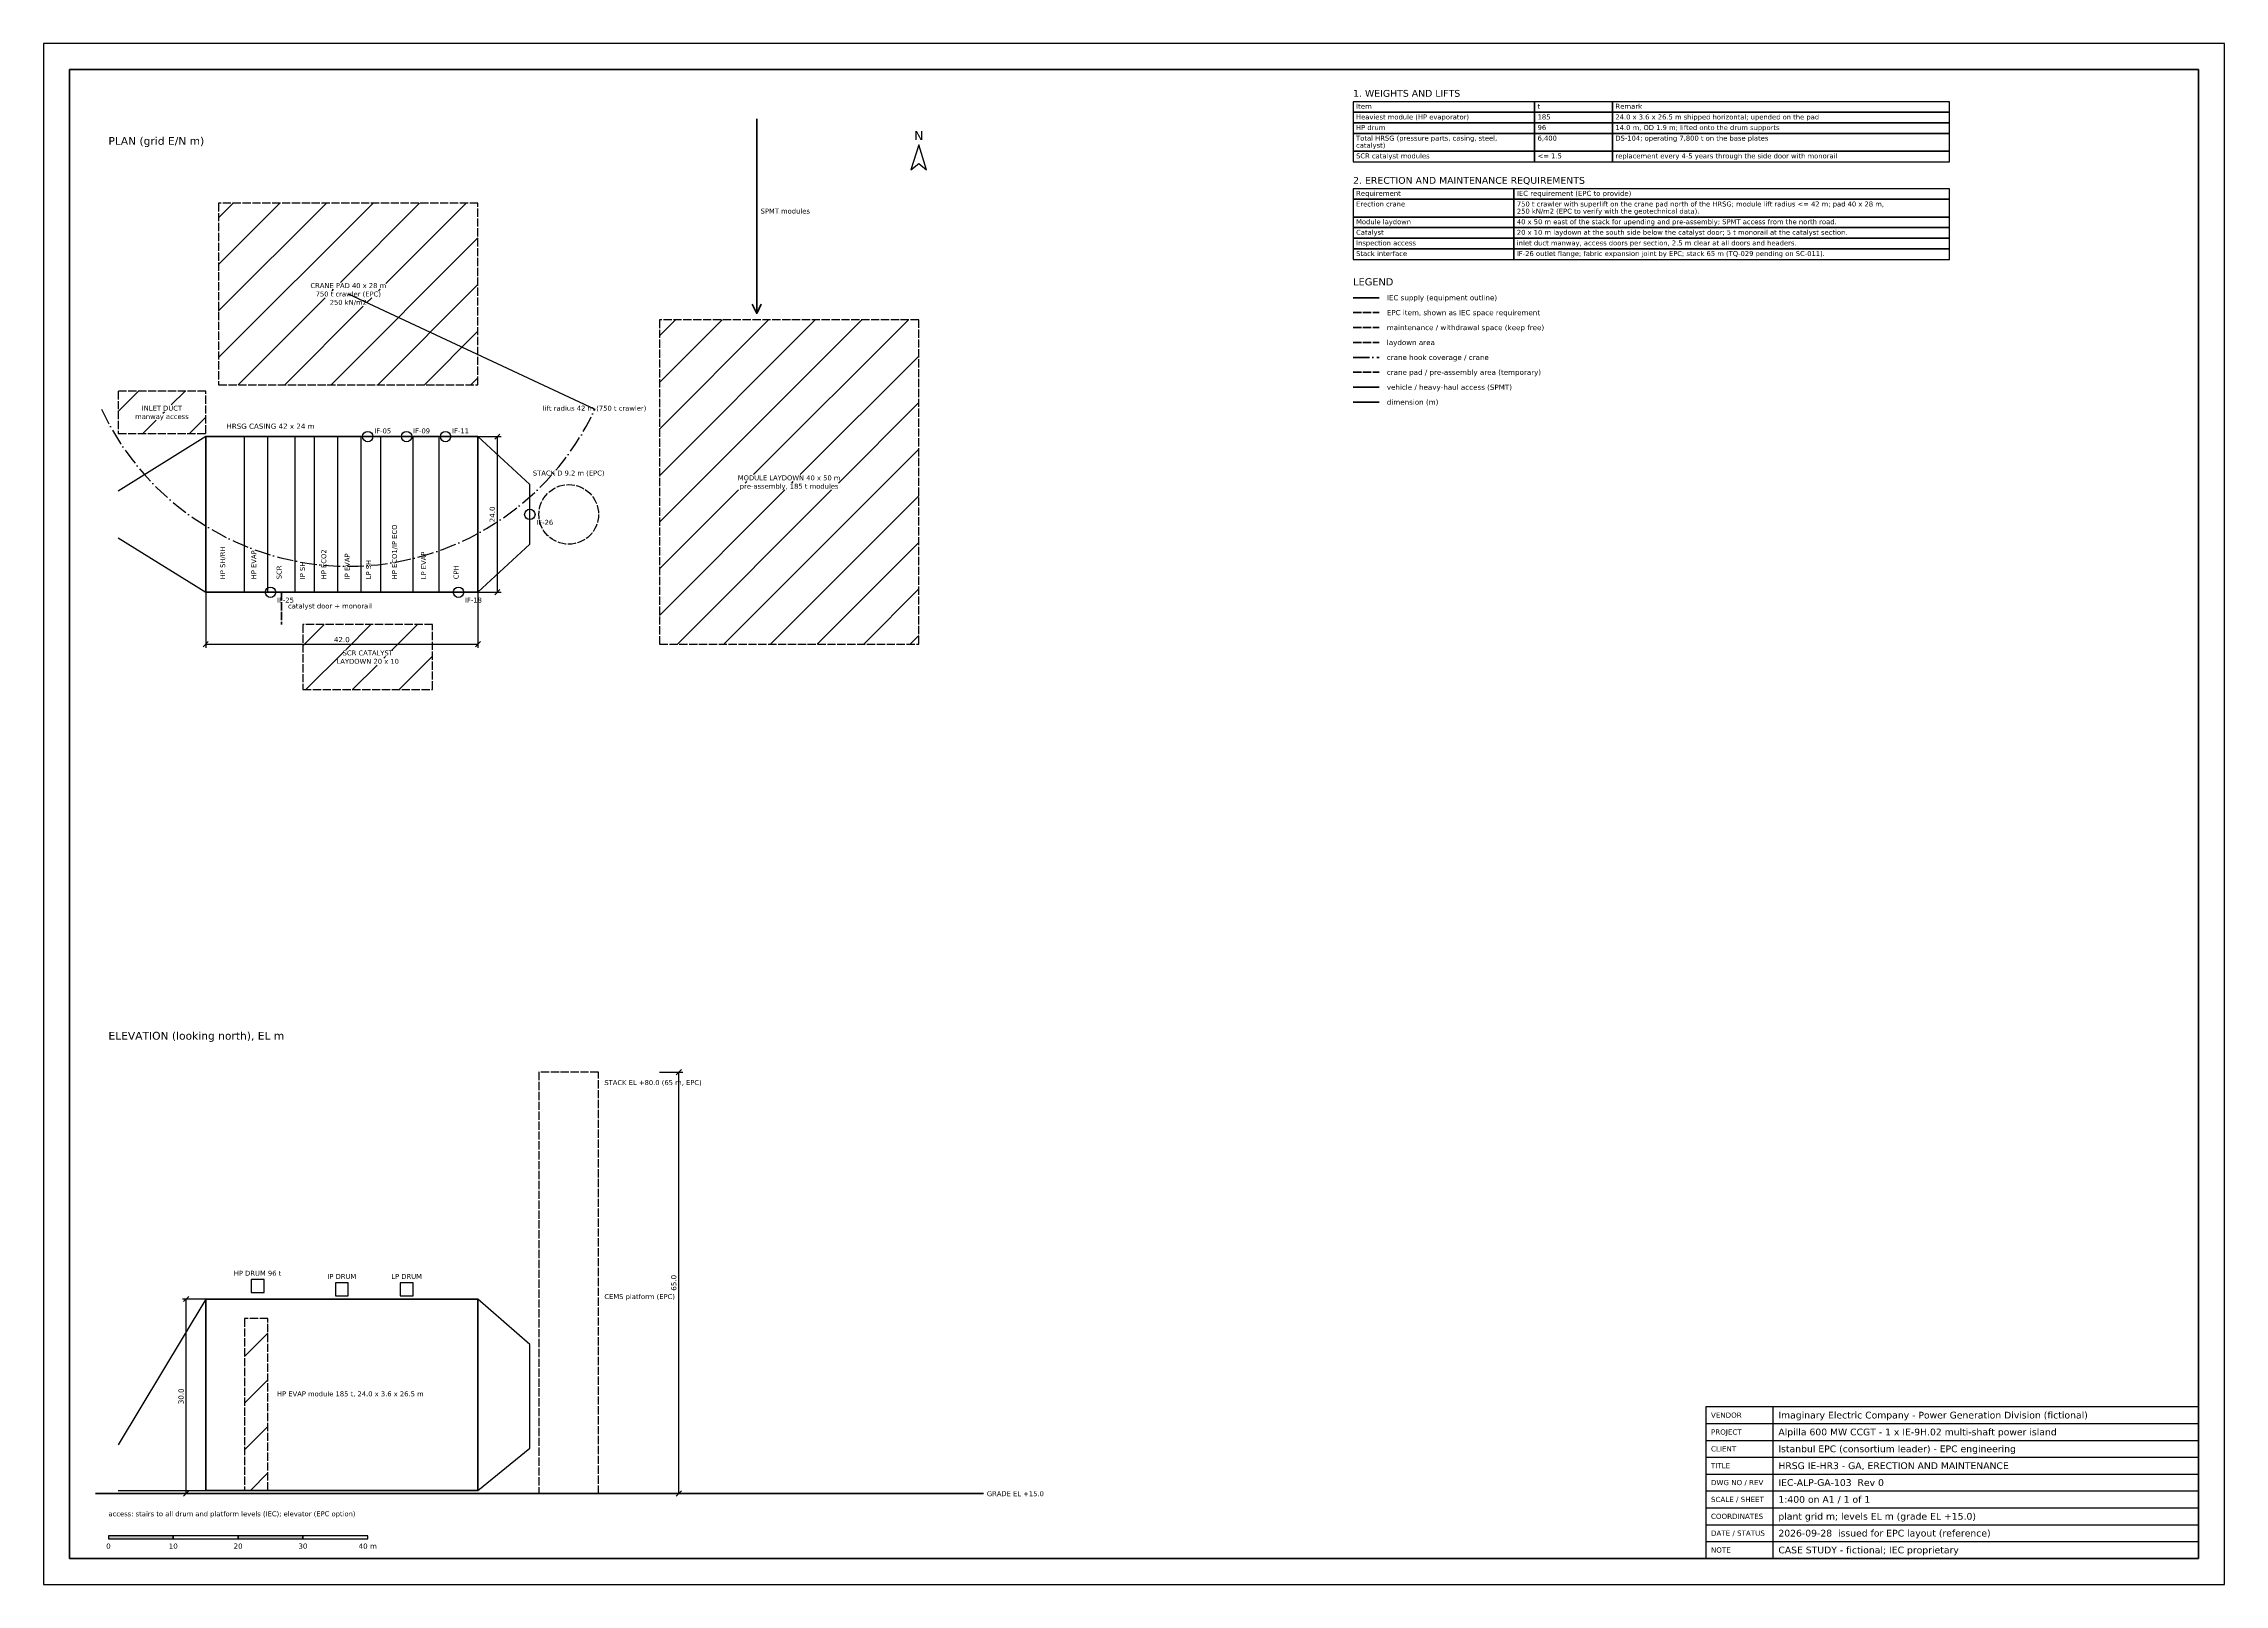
# Model space of a CAD drawing. Header units: metres. Extents: x 155 to 491, y 0 to 238.
import ezdxf
from ezdxf.enums import TextEntityAlignment as Align

# ---------------------------------------------------------------- set-up
doc = ezdxf.new("R2010")
doc.units = ezdxf.units.M
doc.linetypes.add('DASHDOT', pattern=[3.556, 2.54, -0.508, 0, -0.508])
doc.linetypes.add('DASHED', pattern=[1.524, 1.27, -0.254])
for name, color, linetype in [('ACCESS', 1, 'Continuous'), ('ANNO', 7, 'Continuous'), ('CRANE', 5, 'Continuous'), ('DIM', 1, 'Continuous'), ('EPC', 8, 'Continuous'), ('IEC', 7, 'Continuous'), ('LAYDOWN', 3, 'Continuous'), ('MAINT', 6, 'Continuous'), ('PAD', 30, 'Continuous'), ('TIEIN', 6, 'Continuous'), ('TITLE', 7, 'Continuous')]:
    doc.layers.add(name, color=color, linetype=linetype)
doc.styles.add('ALPILLA', font='DejaVuSans.ttf')
doc.styles.add('IEC', font='DejaVuSans.ttf')

msp = doc.modelspace()

# ---------------------------------------------------------------- hatches: boundary and pattern name
at = {"layer": 'ANNO'}
h = msp.add_hatch(color=256, dxfattribs=at)
h.dxf.hatch_style = 1
h.paths.add_polyline_path([(165, 7), (175, 7), (175, 7.5), (165, 7.5)])
h = msp.add_hatch(color=256, dxfattribs=at)
h.dxf.hatch_style = 1
h.paths.add_polyline_path([(185, 7), (195, 7), (195, 7.5), (185, 7.5)])
at = {"layer": 'LAYDOWN'}
h = msp.add_hatch(dxfattribs=at)
h.set_pattern_fill('ANSI31', color=256, scale=1.6, style=0)
h.paths.add_polyline_path([(195, 138), (215, 138), (215, 148), (195, 148)])
h.paths.add_polyline_path([(201.2912, 143.0684), (208.7088, 143.0684), (208.7088, 144.1324), (201.2912, 144.1324)], flags=16)
h.paths.add_polyline_path([(200.402, 141.7764), (209.598, 141.7764), (209.598, 142.8404), (200.402, 142.8404)], flags=16)
at = {"layer": 'MAINT'}
h = msp.add_hatch(dxfattribs=at)
h.set_pattern_fill('ANSI31', color=256, scale=1.6, style=0)
h.paths.add_polyline_path([(166.5, 177.5), (180, 177.5), (180, 184), (166.5, 184)])
h.paths.add_polyline_path([(170.134, 180.8184), (176.366, 180.8184), (176.366, 181.8824), (170.134, 181.8824)], flags=16)
h.paths.add_polyline_path([(169.2448, 179.5264), (177.2552, 179.5264), (177.2552, 180.5904), (169.2448, 180.5904)], flags=16)
h = msp.add_hatch(dxfattribs=at)
h.set_pattern_fill('ANSI31', color=256, scale=1.6, style=0)
h.paths.add_polyline_path([(186, 14.5), (189.6, 14.5), (189.6, 41), (186, 41)])
at = {"layer": 'PAD'}
h = msp.add_hatch(dxfattribs=at)
h.set_pattern_fill('ANSI31', color=256, scale=1.6, style=0)
h.paths.add_polyline_path([(182, 185), (222, 185), (222, 213), (182, 213)])
h.paths.add_polyline_path([(196.2164, 199.7144), (207.7836, 199.7144), (207.7836, 200.7784), (196.2164, 200.7784)], flags=16)
h.paths.add_polyline_path([(196.2164, 198.4224), (207.7836, 198.4224), (207.7836, 199.4864), (196.2164, 199.4864)], flags=16)
h.paths.add_polyline_path([(199.1804, 197.1304), (204.8196, 197.1304), (204.8196, 198.1944), (199.1804, 198.1944)], flags=16)
h = msp.add_hatch(dxfattribs=at)
h.set_pattern_fill('ANSI31', color=256, scale=1.6, style=0)
h.paths.add_polyline_path([(250, 145), (290, 145), (290, 195), (250, 195)])
h.paths.add_polyline_path([(250, 180.81), (251.1216, 180.81), (251.1216, 181.874), (250, 181.874)], flags=16)
h.paths.add_polyline_path([(262.7344, 170.0684), (277.2656, 170.0684), (277.2656, 171.1324), (262.7344, 171.1324)], flags=16)
h.paths.add_polyline_path([(261.8452, 168.7764), (278.1548, 168.7764), (278.1548, 169.8404), (261.8452, 169.8404)], flags=16)

# ---------------------------------------------------------------- linework, layer by layer
at = {"layer": 'ACCESS', "linetype": 'CONTINUOUS', "lineweight": 60}
msp.add_line((357, 184.618), (361, 184.618), dxfattribs=at)
at = {"layer": 'ACCESS', "lineweight": 50}
for points in [[(265, 226), (265, 196)], [(264.3, 197.4), (265, 196), (265.7, 197.4)]]:
    msp.add_lwpolyline(points, dxfattribs=at)
at = {"layer": 'ANNO', "lineweight": 50}
msp.add_line((163, 14), (300, 14), dxfattribs=at)
at = {"layer": 'ANNO'}
for points in [[(357, 227.014), (385, 227.014), (385, 228.648), (357, 228.648)], [(357, 225.38), (385, 225.38), (385, 227.014), (357, 227.014)], [(385, 227.014), (397, 227.014), (397, 228.648), (385, 228.648)], [(385, 225.38), (397, 225.38), (397, 227.014), (385, 227.014)], [(397, 227.014), (449, 227.014), (449, 228.648), (397, 228.648)], [(397, 225.38), (449, 225.38), (449, 227.014), (397, 227.014)], [(357, 223.746), (385, 223.746), (385, 225.38), (357, 225.38)], [(357, 221.01), (385, 221.01), (385, 223.746), (357, 223.746)], [(385, 223.746), (397, 223.746), (397, 225.38), (385, 225.38)], [(385, 221.01), (397, 221.01), (397, 223.746), (385, 223.746)], [(397, 223.746), (449, 223.746), (449, 225.38), (397, 225.38)], [(397, 221.01), (449, 221.01), (449, 223.746), (397, 223.746)], [(290, 222), (288.8, 218.16), (290, 219.12), (291.2, 218.16)], [(357, 219.376), (385, 219.376), (385, 221.01), (357, 221.01)], [(385, 219.376), (397, 219.376), (397, 221.01), (385, 221.01)], [(397, 219.376), (449, 219.376), (449, 221.01), (397, 221.01)], [(357, 213.59), (381.8, 213.59), (381.8, 215.224), (357, 215.224)], [(357, 210.854), (381.8, 210.854), (381.8, 213.59), (357, 213.59)], [(381.8, 213.59), (449, 213.59), (449, 215.224), (381.8, 215.224)], [(381.8, 210.854), (449, 210.854), (449, 213.59), (381.8, 213.59)], [(357, 209.22), (381.8, 209.22), (381.8, 210.854), (357, 210.854)], [(357, 207.586), (381.8, 207.586), (381.8, 209.22), (357, 209.22)], [(381.8, 209.22), (449, 209.22), (449, 210.854), (381.8, 210.854)], [(381.8, 207.586), (449, 207.586), (449, 209.22), (381.8, 209.22)], [(357, 205.952), (381.8, 205.952), (381.8, 207.586), (357, 207.586)], [(357, 204.318), (381.8, 204.318), (381.8, 205.952), (357, 205.952)], [(381.8, 205.952), (449, 205.952), (449, 207.586), (381.8, 207.586)], [(381.8, 204.318), (449, 204.318), (449, 205.952), (381.8, 205.952)], [(165, 7), (175, 7), (175, 7.5), (165, 7.5)], [(175, 7), (185, 7), (185, 7.5), (175, 7.5)], [(185, 7), (195, 7), (195, 7.5), (185, 7.5)], [(195, 7), (205, 7), (205, 7.5), (195, 7.5)]]:
    msp.add_lwpolyline(points, close=True, dxfattribs=at)
at = {"layer": 'CRANE'}
msp.add_line((202, 199), (240.052, 181.234), dxfattribs=at)
at = {"layer": 'CRANE', "linetype": 'DASHDOT', "lineweight": 60}
msp.add_line((357, 189.218), (361, 189.218), dxfattribs=at)
at = {"layer": 'CRANE', "linetype": 'DASHDOT'}
msp.add_arc((202, 199), 42, 205, 335, dxfattribs=at)
at = {"layer": 'DIM', "linetype": 'CONTINUOUS', "lineweight": 60}
msp.add_line((357, 182.318), (361, 182.318), dxfattribs=at)
at = {"layer": 'DIM'}
for p, q in [((222, 177), (225.6, 177)), ((224.6, 176.6), (225.4, 177.4)), ((225, 153), (225, 177)), ((180, 153), (180, 144.4)), ((222, 153), (222, 144.4)), ((222, 153), (225.6, 153)), ((224.6, 152.6), (225.4, 153.4)), ((179.6, 144.6), (180.4, 145.4)), ((180, 145), (222, 145)), ((221.6, 144.6), (222.4, 145.4)), ((250, 79), (253.6, 79)), ((252.6, 78.6), (253.4, 79.4)), ((253, 14), (253, 79)), ((180, 44), (176.4, 44)), ((176.6, 43.6), (177.4, 44.4)), ((177, 14), (177, 44)), ((180, 14), (176.4, 14)), ((176.6, 13.6), (177.4, 14.4)), ((250, 14), (253.6, 14)), ((252.6, 13.6), (253.4, 14.4))]:
    msp.add_line(p, q, dxfattribs=at)
at = {"layer": 'EPC', "linetype": 'DASHED', "lineweight": 60}
msp.add_line((357, 196.118), (361, 196.118), dxfattribs=at)
at = {"layer": 'EPC', "linetype": 'DASHED'}
msp.add_lwpolyline([(231.4, 14), (240.6, 14), (240.6, 79), (231.4, 79)], close=True, dxfattribs=at)
msp.add_circle((236, 165), 4.6, dxfattribs=at)
at = {"layer": 'IEC', "linetype": 'CONTINUOUS', "lineweight": 60}
msp.add_line((357, 198.418), (361, 198.418), dxfattribs=at)
at = {"layer": 'IEC'}
for p, q in [((186, 153), (186, 177)), ((189.6, 153), (189.6, 177)), ((193.8, 153), (193.8, 177)), ((196.8, 153), (196.8, 177)), ((200.4, 153), (200.4, 177)), ((204, 153), (204, 177)), ((207, 153), (207, 177)), ((212, 153), (212, 177)), ((216, 153), (216, 177)), ((222, 153), (222, 177))]:
    msp.add_line(p, q, dxfattribs=at)
for points in [[(166.5, 161.4), (180, 153), (180, 177), (166.5, 168.6)], [(222, 153), (230, 160.4), (230, 169.6), (222, 177)], [(166.5, 14.5), (180, 14.5), (180, 44), (166.5, 21.5)], [(222, 14.5), (230, 21), (230, 37), (222, 44)]]:
    msp.add_lwpolyline(points, dxfattribs=at)
at = {"layer": 'IEC', "lineweight": 50}
for points in [[(180, 153), (222, 153), (222, 177), (180, 177)], [(180, 14.5), (222, 14.5), (222, 44), (180, 44)]]:
    msp.add_lwpolyline(points, close=True, dxfattribs=at)
at = {"layer": 'IEC'}
for points in [[(187, 45), (189, 45), (189, 47), (187, 47)], [(200, 44.5), (202, 44.5), (202, 46.5), (200, 46.5)], [(210, 44.5), (212, 44.5), (212, 46.5), (210, 46.5)]]:
    msp.add_lwpolyline(points, close=True, dxfattribs=at)
at = {"layer": 'LAYDOWN', "linetype": 'DASHED', "lineweight": 60}
msp.add_line((357, 191.518), (361, 191.518), dxfattribs=at)
at = {"layer": 'LAYDOWN', "linetype": 'DASHED'}
msp.add_lwpolyline([(195, 138), (215, 138), (215, 148), (195, 148)], close=True, dxfattribs=at)
at = {"layer": 'MAINT', "linetype": 'DASHED', "lineweight": 60}
msp.add_line((357, 193.818), (361, 193.818), dxfattribs=at)
at = {"layer": 'MAINT', "linetype": 'DASHED', "lineweight": 50}
msp.add_line((191.7, 153), (191.7, 148), dxfattribs=at)
at = {"layer": 'MAINT', "linetype": 'DASHED'}
for points in [[(166.5, 177.5), (180, 177.5), (180, 184), (166.5, 184)], [(186, 14.5), (189.6, 14.5), (189.6, 41), (186, 41)]]:
    msp.add_lwpolyline(points, close=True, dxfattribs=at)
at = {"layer": 'PAD', "linetype": 'DASHED', "lineweight": 60}
msp.add_line((357, 186.918), (361, 186.918), dxfattribs=at)
at = {"layer": 'PAD', "linetype": 'DASHED'}
for points in [[(182, 185), (222, 185), (222, 213), (182, 213)], [(250, 145), (290, 145), (290, 195), (250, 195)]]:
    msp.add_lwpolyline(points, close=True, dxfattribs=at)
at = {"layer": 'TIEIN'}
for centre in [(205, 177), (211, 177), (217, 177), (230, 165), (190, 153), (219, 153)]:
    msp.add_circle(centre, 0.8, dxfattribs=at)
at = {"layer": 'TITLE'}
for p, q in [((421.8, 4), (421.8, 27.4)), ((411.4, 24.8), (487.4, 24.8)), ((411.4, 22.2), (487.4, 22.2)), ((411.4, 19.6), (487.4, 19.6)), ((411.4, 17), (487.4, 17)), ((411.4, 14.4), (487.4, 14.4)), ((411.4, 11.8), (487.4, 11.8)), ((411.4, 9.2), (487.4, 9.2)), ((411.4, 6.6), (487.4, 6.6))]:
    msp.add_line(p, q, dxfattribs=at)
for points in [[(155, 0), (491.4, 0), (491.4, 237.6), (155, 237.6)], [(411.4, 4), (487.4, 4), (487.4, 27.4), (411.4, 27.4)]]:
    msp.add_lwpolyline(points, close=True, dxfattribs=at)
at = {"layer": 'TITLE', "lineweight": 70}
msp.add_lwpolyline([(159, 4), (487.4, 4), (487.4, 233.6), (159, 233.6)], close=True, dxfattribs=at)

# ---------------------------------------------------------------- texts
at = {"layer": 'ACCESS', "style": 'IEC'}
msp.add_text('SPMT modules', height=0.76, dxfattribs=at).set_placement((265.6, 211.4))
at = {"layer": 'ANNO', "style": 'IEC'}
for s, height, p in [('1. WEIGHTS AND LIFTS', 1.05, (357, 229.408)), ('Heaviest module (HP evaporator)', 0.76, (357.456, 225.912)), ('Item', 0.7752, (357.456, 227.546)), ('t', 0.7752, (385.456, 227.546)), ('185', 0.76, (385.456, 225.912)), ('24.0 x 3.6 x 26.5 m shipped horizontal; upended on the pad', 0.76, (397.456, 225.912)), ('Remark', 0.7752, (397.456, 227.546)), ('PLAN (grid E/N m)', 1.2, (165, 222)), ('Total HRSG (pressure parts, casing, steel,', 0.76, (357.456, 222.644)), ('catalyst)', 0.76, (357.456, 221.542)), ('HP drum', 0.76, (357.456, 224.278)), ('96', 0.76, (385.456, 224.278)), ('6,400', 0.76, (385.456, 222.644)), ('DS-104; operating 7,800 t on the base plates', 0.76, (397.456, 222.644)), ('14.0 m, OD 1.9 m; lifted onto the drum supports', 0.76, (397.456, 224.278)), ('SCR catalyst modules', 0.76, (357.456, 219.908)), ('<= 1.5', 0.76, (385.456, 219.908)), ('replacement every 4-5 years through the side door with monorail', 0.76, (397.456, 219.908)), ('2. ERECTION AND MAINTENANCE REQUIREMENTS', 1.05, (357, 215.984)), ('Erection crane', 0.76, (357.456, 212.488)), ('Requirement', 0.7752, (357.456, 214.122)), ('250 kN/m2 (EPC to verify with the geotechnical data).', 0.76, (382.256, 211.386)), ('750 t crawler with superlift on the crane pad north of the HRSG; module lift radius <= 42 m; pad 40 x 28 m,', 0.76, (382.256, 212.488)), ('IEC requirement (EPC to provide)', 0.7752, (382.256, 214.122)), ('Catalyst', 0.76, (357.456, 208.118)), ('Module laydown', 0.76, (357.456, 209.752)), ('40 x 50 m east of the stack for upending and pre-assembly; SPMT access from the north road.', 0.76, (382.256, 209.752)), ('20 x 10 m laydown at the south side below the catalyst door; 5 t monorail at the catalyst section.', 0.76, (382.256, 208.118)), ('Stack interface', 0.76, (357.456, 204.85)), ('Inspection access', 0.76, (357.456, 206.484)), ('inlet duct manway, access doors per section, 2.5 m clear at all doors and headers.', 0.76, (382.256, 206.484)), ('IF-26 outlet flange; fabric expansion joint by EPC; stack 65 m (TQ-029 pending on SC-011).', 0.76, (382.256, 204.85)), ('LEGEND', 1.1, (357, 200.318)), ('IEC supply (equipment outline)', 0.8, (362.2, 198.018)), ('EPC item, shown as IEC space requirement', 0.8, (362.2, 195.718)), ('maintenance / withdrawal space (keep free)', 0.8, (362.2, 193.418)), ('laydown area', 0.8, (362.2, 191.118)), ('crane hook coverage / crane', 0.8, (362.2, 188.818)), ('vehicle / heavy-haul access (SPMT)', 0.8, (362.2, 184.218)), ('crane pad / pre-assembly area (temporary)', 0.8, (362.2, 186.518)), ('dimension (m)', 0.8, (362.2, 181.918)), ('ELEVATION (looking north), EL m', 1.2, (165, 84)), ('GRADE EL +15.0', 0.76, (300.5, 13.6)), ('access: stairs to all drum and platform levels (IEC); elevator (EPC option)', 0.76, (165, 10.5))]:
    msp.add_text(s, height=height, dxfattribs=at).set_placement(p)
for s, height, p in [('N', 1.4, (290, 222.72)), ('0', 0.8, (165, 5.5)), ('10', 0.8, (175, 5.5)), ('20', 0.8, (185, 5.5)), ('30', 0.8, (195, 5.5)), ('40 m', 0.8, (205, 5.5))]:
    msp.add_text(s, height=height, dxfattribs=at).set_placement(p, align=Align.CENTER)
at = {"layer": 'CRANE', "style": 'IEC'}
msp.add_text('lift radius 42 m (750 t crawler)', height=0.76, dxfattribs=at).set_placement((232, 181))
at = {"layer": 'DIM', "style": 'IEC'}
for s, p in [('24.0', (224.6, 165)), ('65.0', (252.6, 46.5)), ('30.0', (176.6, 29))]:
    msp.add_text(s, height=0.8, rotation=90, dxfattribs=at).set_placement(p, align=Align.CENTER)
msp.add_text('42.0', height=0.8, dxfattribs=at).set_placement((201, 145.3), align=Align.CENTER)
at = {"layer": 'EPC', "style": 'IEC'}
msp.add_text('STACK D 9.2 m (EPC)', height=0.76, dxfattribs=at).set_placement((236, 171), align=Align.CENTER)
for s, p in [('STACK EL +80.0 (65 m, EPC)', (241.5, 77)), ('CEMS platform (EPC)', (241.5, 44))]:
    msp.add_text(s, height=0.76, dxfattribs=at).set_placement(p)
at = {"layer": 'IEC', "style": 'IEC'}
for s, height, p in [('HRSG CASING 42 x 24 m', 0.8, (190, 178.2)), ('HP DRUM 96 t', 0.76, (188, 47.6)), ('IP DRUM', 0.76, (201, 47.1)), ('LP DRUM', 0.76, (211, 47.1))]:
    msp.add_text(s, height=height, dxfattribs=at).set_placement(p, align=Align.CENTER)
for s, p in [('HP ECO1/IP ECO', (209.5, 155)), ('HP SH/RH', (183, 155)), ('HP EVAP', (187.8, 155)), ('HP ECO2', (198.6, 155)), ('IP EVAP', (202.2, 155)), ('LP EVAP', (214, 155)), ('SCR', (191.7, 155)), ('IP SH', (195.3, 155)), ('LP SH', (205.5, 155)), ('CPH', (219, 155))]:
    msp.add_text(s, height=0.76, rotation=90, dxfattribs=at).set_placement(p)
at = {"layer": 'LAYDOWN', "style": 'IEC'}
for s, p in [('LAYDOWN 20 x 10', (205, 141.9664)), ('SCR CATALYST', (205, 143.2584))]:
    msp.add_text(s, height=0.76, dxfattribs=at).set_placement(p, align=Align.CENTER)
at = {"layer": 'MAINT', "style": 'IEC'}
for s, p in [('INLET DUCT', (173.25, 181.0084)), ('manway access', (173.25, 179.7164))]:
    msp.add_text(s, height=0.76, dxfattribs=at).set_placement(p, align=Align.CENTER)
for s, p in [('catalyst door + monorail', (192.7, 150.5)), ('HP EVAP module 185 t, 24.0 x 3.6 x 26.5 m', (191, 29))]:
    msp.add_text(s, height=0.76, dxfattribs=at).set_placement(p)
at = {"layer": 'PAD', "style": 'IEC'}
for s, p in [('CRANE PAD 40 x 28 m', (202, 199.9044)), ('750 t crawler (EPC)', (202, 198.6124)), ('250 kN/m2', (202, 197.3204)), ('MODULE LAYDOWN 40 x 50 m', (270, 170.2584)), ('pre-assembly, 185 t modules', (270, 168.9664))]:
    msp.add_text(s, height=0.76, dxfattribs=at).set_placement(p, align=Align.CENTER)
at = {"layer": 'TIEIN', "style": 'IEC'}
for s, p in [('IF-05', (206, 177.5)), ('IF-09', (212, 177.5)), ('IF-11', (218, 177.5)), ('IF-26', (231, 163.4)), ('IF-25', (191, 151.4)), ('IF-18', (220, 151.4))]:
    msp.add_text(s, height=0.76, dxfattribs=at).set_placement(p)
at = {"layer": 'TITLE', "style": 'ALPILLA'}
for s, height, p in [('VENDOR', 0.8, (412.2, 26.1)), ('PROJECT', 0.8, (412.2, 23.5)), ('Alpilla 600 MW CCGT - 1 x IE-9H.02 multi-shaft power island', 1.04, (422.6, 23.5)), ('Imaginary Electric Company - Power Generation Division (fictional)', 1.04, (422.6, 26.1)), ('CLIENT', 0.8, (412.2, 20.9)), ('Istanbul EPC (consortium leader) - EPC engineering', 1.04, (422.6, 20.9)), ('TITLE', 0.8, (412.2, 18.3)), ('HRSG IE-HR3 - GA, ERECTION AND MAINTENANCE', 1.04, (422.6, 18.3)), ('SCALE / SHEET', 0.8, (412.2, 13.1)), ('DWG NO / REV', 0.8, (412.2, 15.7)), ('IEC-ALP-GA-103  Rev 0', 1.04, (422.6, 15.7)), ('1:400 on A1 / 1 of 1', 1.04, (422.6, 13.1)), ('COORDINATES', 0.8, (412.2, 10.5)), ('plant grid m; levels EL m (grade EL +15.0)', 1.04, (422.6, 10.5)), ('DATE / STATUS', 0.8, (412.2, 7.9)), ('2026-09-28  issued for EPC layout (reference)', 1.04, (422.6, 7.9)), ('NOTE', 0.8, (412.2, 5.3)), ('CASE STUDY - fictional; IEC proprietary', 1.04, (422.6, 5.3))]:
    msp.add_text(s, height=height, dxfattribs=at).set_placement(p, align=Align.MIDDLE_LEFT)

doc.saveas('drawing.dxf')
